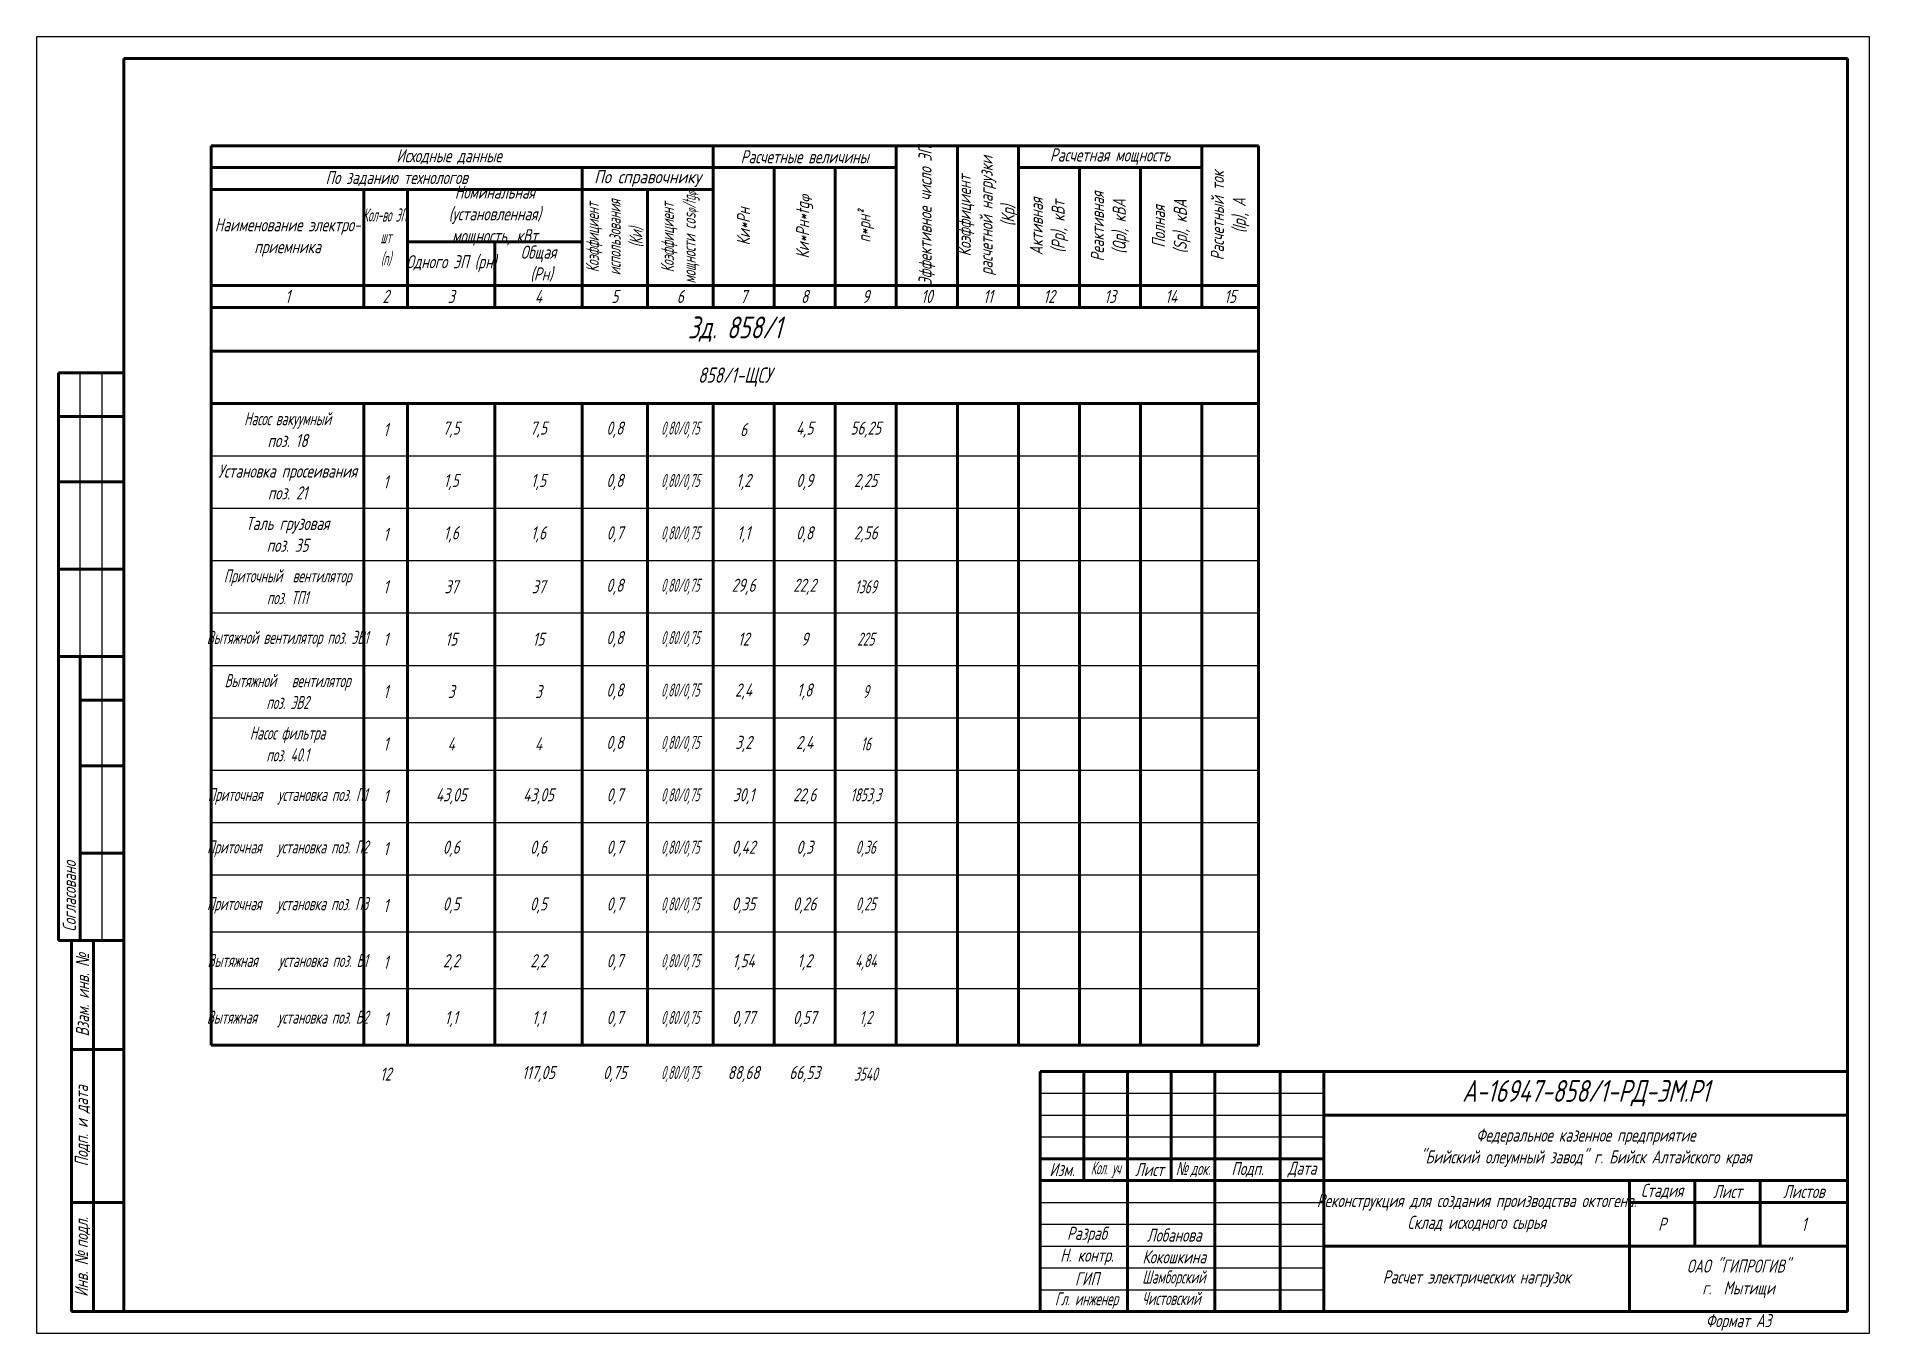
# Model space of a CAD drawing. Header units: millimetres. Extents: x -10490 to 5162, y -5053 to 76.
# Drawn here: x -3658 to -3238, y -344.1 to -47.1 of the extents above; entities that cross this region are included whole.
import ezdxf

# ---------------------------------------------------------------- set-up
doc = ezdxf.new("R2010")
doc.units = ezdxf.units.MM
doc.layers.get('Defpoints').update_dxf_attribs({"color": 33})
for name, color, linetype, lineweight in [('Рамка толстая', 7, 'Continuous', 60), ('Рамка тонкая', 5, 'Continuous', 25), ('Спецификация', 9, 'Continuous', 25), ('ТаБлица', 253, 'Continuous', 25), ('Штампы', 252, 'Continuous', 25)]:
    doc.layers.add(name, color=color, linetype=linetype, lineweight=lineweight)
doc.styles.add('SIMPLEX', font='simplex.shx', dxfattribs={"width": 0.7, "oblique": 15})

msp = doc.modelspace()

# ---------------------------------------------------------------- texts
at = {"layer": 'Defpoints', "char_height": 3, "attachment_point": 5, "style": 'SIMPLEX'}
for s, insert, width in [('12', (-3578.05349, -284.76234), 20), ('117,05', (-3543.04361, -284.76234), 20), ('0,75', (-3525.54361, -284.76234), 15), ('{\\W0.5;0,80/0,75}', (-3510.54361, -284.76234), 15), ('88,68', (-3496.04361, -284.76234), 14), ('66,53', (-3482.04361, -284.76234), 14), ('{\\W0.6;3540}', (-3468.04361, -284.76234), 14)]:
    msp.add_mtext(s, dxfattribs=dict(at, insert=insert, width=width))
at = {"layer": 'Штампы', "color": 2, "attachment_point": 5, "style": 'SIMPLEX'}
for s, insert, char_height, width in [('Исходные данные', (-3563.54361, -74.64683), 3, 109), ('Расчетные величины', (-3482.04361, -74.64683), 3, 42), ('Расчетная мощность', (-3412.04361, -74.64683), 3, 42), ('По заданию технологов', (-3575.54361, -79.64683), 3, 85), ('{\\W0.8;По справочнику}', (-3518.04361, -79.64683), 3, 30), ('Номинальная  \\P(установленная) \\Pмощность, кВт', (-3553.04361, -88.14683), 3, 40), ('{\\W0.5;Кол-во ЭП, \\Pшт\\P(n)}', (-3578.04361, -93.14683), 3, 10), ('Наименование электро-\\Pприемника', (-3600.54361, -93.14683), 3, 35), ('Общая\\P (Pн)', (-3543.04361, -99.14683), 3, 20), ('Одного ЭП (pн)', (-3563.04361, -99.14683), 3, 20), ('1', (-3600.54361, -106.64683), 3, 35), ('2', (-3578.04361, -106.64683), 3, 10), ('3', (-3563.04361, -106.64683), 3, 20), ('4', (-3543.04361, -106.64683), 3, 20), ('5', (-3525.54361, -106.64683), 3, 15), ('6', (-3510.54361, -106.64683), 3, 15), ('7', (-3496.04361, -106.64683), 3, 14), ('8', (-3482.04361, -106.64683), 3, 14), ('9', (-3468.04361, -106.64683), 3, 14), ('10', (-3454.04361, -106.64683), 3, 14), ('11', (-3440.04361, -106.64683), 3, 14), ('12', (-3426.04361, -106.64683), 3, 14), ('13', (-3412.04361, -106.64683), 3, 14), ('14', (-3398.04361, -106.64683), 3, 14), ('15', (-3384.54361, -106.64683), 3, 13), ('{\\W0.6;Насос вакуумный} \\Pпоз. 18', (-3600.54361, -137.14683), 3, 35), ('1', (-3578.04361, -137.14683), 3, 10), ('7,5', (-3563.04361, -137.14683), 3, 20), ('7,5', (-3543.04361, -137.14683), 3, 20), ('0,8', (-3525.54361, -137.14683), 3, 15), ('{\\W0.5;0,80/0,75}', (-3510.54361, -137.14683), 3, 15), ('6', (-3496.04361, -137.14683), 3, 14), ('4,5', (-3482.04361, -137.14683), 3, 14), ('56,25', (-3468.04361, -137.14683), 3, 14), ('Установка просеивания поз. 21', (-3600.54361, -149.14683), 3, 35), ('1', (-3578.04361, -149.14683), 3, 10), ('1,5', (-3563.04361, -149.14683), 3, 20), ('1,5', (-3543.04361, -149.14683), 3, 20), ('0,8', (-3525.54361, -149.14683), 3, 15), ('{\\W0.5;0,80/0,75}', (-3510.54361, -149.14683), 3, 15), ('1,2', (-3496.04361, -149.14683), 3, 14), ('0,9', (-3482.04361, -149.14683), 3, 14), ('2,25', (-3468.04361, -149.14683), 3, 14), ('Таль грузовая \\Pпоз. 35', (-3600.54361, -161.14683), 3, 35), ('1,6', (-3563.04361, -161.14683), 3, 20), ('1,6', (-3543.04361, -161.14683), 3, 20), ('0,7', (-3525.54361, -161.14683), 3, 15), ('{\\W0.5;0,80/0,75}', (-3510.54361, -161.14683), 3, 15), ('1,1', (-3496.04361, -161.14683), 3, 14), ('0,8', (-3482.04361, -161.14683), 3, 14), ('2,56', (-3468.04361, -161.14683), 3, 14), ('1', (-3578.04361, -161.14683), 3, 10), ('{\\W0.6;Приточный  вентилятор поз. ТП1}', (-3600.54361, -173.14683), 3, 35), ('1', (-3578.04361, -173.14683), 3, 10), ('37', (-3563.04361, -173.14683), 3, 20), ('37', (-3543.04361, -173.14683), 3, 20), ('0,8', (-3525.54361, -173.14683), 3, 15), ('{\\W0.5;0,80/0,75}', (-3510.54361, -173.14683), 3, 15), ('29,6', (-3496.04361, -173.14683), 3, 14), ('22,2', (-3482.04361, -173.14683), 3, 14), ('{\\W0.6;1369}', (-3468.04361, -173.14683), 3, 14), ('{\\W0.6;Вытяжной вентилятор поз. ЭВ1}', (-3600.54361, -185.14683), 3, 35), ('1', (-3578.04361, -185.14683), 3, 10), ('15', (-3563.04361, -185.14683), 3, 20), ('15', (-3543.04361, -185.14683), 3, 20), ('0,8', (-3525.54361, -185.14683), 3, 15), ('{\\W0.5;0,80/0,75}', (-3510.54361, -185.14683), 3, 15), ('12', (-3496.04361, -185.14683), 3, 14), ('9', (-3482.04361, -185.14683), 3, 14), ('{\\W0.6;225}', (-3468.04361, -185.14683), 3, 14), ('{\\W0.6;Вытяжной   вентилятор поз. ЭВ2}', (-3600.54361, -197.14683), 3, 35), ('1', (-3578.04361, -197.14683), 3, 10), ('3', (-3563.04361, -197.14683), 3, 20), ('3', (-3543.04361, -197.14683), 3, 20), ('0,8', (-3525.54361, -197.14683), 3, 15), ('{\\W0.5;0,80/0,75}', (-3510.54361, -197.14683), 3, 15), ('2,4', (-3496.04361, -197.14683), 3, 14), ('1,8', (-3482.04361, -197.14683), 3, 14), ('{\\W0.6;9}', (-3468.04361, -197.14683), 3, 14), ('{\\W0.6;Насос фильтра \\Pпоз. 40.1}', (-3600.54361, -209.14683), 3, 35), ('1', (-3578.04361, -209.14683), 3, 10), ('4', (-3563.04361, -209.14683), 3, 20), ('4', (-3543.04361, -209.14683), 3, 20), ('0,8', (-3525.54361, -209.14683), 3, 15), ('{\\W0.5;0,80/0,75}', (-3510.54361, -209.14683), 3, 15), ('3,2', (-3496.04361, -209.14683), 3, 14), ('2,4', (-3482.04361, -209.14683), 3, 14), ('{\\W0.6;16}', (-3468.04361, -209.14683), 3, 14), ('{\\W0.6;Приточная   установка поз. П1}', (-3600.54361, -221.14683), 3, 35), ('1', (-3578.04361, -221.14683), 3, 10), ('43,05', (-3563.04361, -221.14683), 3, 20), ('43,05', (-3543.04361, -221.14683), 3, 20), ('0,7', (-3525.54361, -221.14683), 3, 15), ('{\\W0.5;0,80/0,75}', (-3510.54361, -221.14683), 3, 15), ('30,1', (-3496.04361, -221.14683), 3, 14), ('22,6', (-3482.04361, -221.14683), 3, 14), ('{\\W0.6;1853,3}', (-3468.04361, -221.14683), 3, 14), ('{\\W0.6;Приточная   установка поз. П2}', (-3600.54361, -233.14683), 3, 35), ('1', (-3578.04361, -233.14683), 3, 10), ('0,6', (-3563.04361, -233.14683), 3, 20), ('0,6', (-3543.04361, -233.14683), 3, 20), ('0,7', (-3525.54361, -233.14683), 3, 15), ('{\\W0.5;0,80/0,75}', (-3510.54361, -233.14683), 3, 15), ('0,42', (-3496.04361, -233.14683), 3, 14), ('0,3', (-3482.04361, -233.14683), 3, 14), ('{\\W0.6;0,36}', (-3468.04361, -233.14683), 3, 14), ('{\\W0.6;Приточная   установка поз. П3}', (-3600.54361, -246.14683), 3, 35), ('1', (-3578.04361, -246.14683), 3, 10), ('0,5', (-3563.04361, -246.14683), 3, 20), ('0,5', (-3543.04361, -246.14683), 3, 20), ('0,7', (-3525.54361, -246.14683), 3, 15), ('{\\W0.5;0,80/0,75}', (-3510.54361, -246.14683), 3, 15), ('0,35', (-3496.04361, -246.14683), 3, 14), ('0,26', (-3482.04361, -246.14683), 3, 14), ('{\\W0.6;0,25}', (-3468.04361, -246.14683), 3, 14), ('{\\W0.6;Вытяжная    установка поз. В1}', (-3600.54361, -259.14683), 3, 35), ('1', (-3578.04361, -259.14683), 3, 10), ('2,2', (-3563.04361, -259.14683), 3, 20), ('2,2', (-3543.04361, -259.14683), 3, 20), ('0,7', (-3525.54361, -259.14683), 3, 15), ('{\\W0.5;0,80/0,75}', (-3510.54361, -259.14683), 3, 15), ('1,54', (-3496.04361, -259.14683), 3, 14), ('1,2', (-3482.04361, -259.14683), 3, 14), ('{\\W0.6;4,84}', (-3468.04361, -259.14683), 3, 14), ('{\\W0.6;Вытяжная    установка поз. В2}', (-3600.54361, -272.14683), 3, 35), ('1', (-3578.04361, -272.14683), 3, 10), ('1,1', (-3563.04361, -272.14683), 3, 20), ('1,1', (-3543.04361, -272.14683), 3, 20), ('0,7', (-3525.54361, -272.14683), 3, 15), ('{\\W0.5;0,80/0,75}', (-3510.54361, -272.14683), 3, 15), ('0,77', (-3496.04361, -272.14683), 3, 14), ('0,57', (-3482.04361, -272.14683), 3, 14), ('{\\W0.6;1,2}', (-3468.04361, -272.14683), 3, 14), ('А-16947-858/1-РД-ЭМ.Р1', (-3303.04361, -289.14683), 5, 120), ('Федеральное казенное предприятие\\P"Бийский олеумный завод" г. Бийск Алтайского края', (-3303.04361, -301.64683), 3, 120), ('Изм.', (-3423.04361, -306.64683), 3, 10), ('{\\W0.5;Кол. уч}', (-3413.04361, -306.64683), 3, 10), ('{\\W0.7;Лист}', (-3403.04361, -306.64683), 3, 10), ('{\\fArial|b0|i0|c204|p34;\\W0.6;№ \\Fsimplex|c204;док.}', (-3393.04361, -306.64683), 3, 10), ('Подп.', (-3380.54361, -306.64683), 3, 15), ('{\\W0.7;Дата}', (-3368.04361, -306.64683), 3, 10), ('{\\W0.7;Стадия}', (-3285.54361, -311.64683), 3, 15), ('Лист', (-3270.54361, -311.64683), 3, 15), ('Листов', (-3253.04361, -311.64683), 3, 20), ('Реконструкция для создания производства октогена. \\PСклад исходного сырья', (-3328.04361, -316.64683), 3, 70), ('Р', (-3285.54361, -319.14683), 3, 15), ('1', (-3253.04361, -319.14683), 3, 20), (' Разраб', (-3418.04361, -321.64683), 3, 20), (' Лобанова', (-3398.04361, -321.64683), 3, 20), (' Н. контр.', (-3418.04361, -326.64683), 3, 20), (' Кокошкина', (-3398.04361, -326.64683), 3, 20), ('ОАО "ГИПРОГИВ"\\Pг.  Мытищи', (-3268.04361, -331.64683), 3, 50), (' ГИП', (-3418.04361, -331.64683), 3, 20), ('{\\W0.6; Шамборский}', (-3398.04361, -331.64683), 3, 20), ('Расчет электрических нагрузок', (-3328.04361, -331.64683), 3, 70), ('{\\W0.6; Гл. инженер}', (-3418.04361, -336.64683), 3, 20), ('{\\W0.6;Чистовский}', (-3398.04361, -336.14683), 3, 20), ('Формат А3', (-3268.04361, -341.64683), 3, 50)]:
    msp.add_mtext(s, dxfattribs=dict(at, insert=insert, char_height=char_height, width=width))
at = {"layer": 'Штампы', "color": 2, "char_height": 3, "rotation": 90, "style": 'SIMPLEX'}
for s, insert, width, attachment_point in [('Эффективное число ЭП', (-3454.04361, -88.14683), 32, 5), ('Коэффициент расчетной нагрузки (Кр)', (-3440.04361, -88.14683), 32, 5), ('Расчетный ток \\P(Iр), А', (-3384.54361, -88.14683), 32, 5), ('{\\W0.6;Коэффициент мощности cos\\fArial|b0|i0|c0|p34;\\H0.66667x;φ\\Fgost|c204;\\H1.5x;/tg\\fArial|b0|i0|c0|p34;\\H0.66667x;φ}', (-3510.54361, -93.14683), 22, 5), ('Ки*Pн*{\\W0.7;tg\\fArial|b0|i0|c0|p34;\\H0.66667x;\\W1;φ}', (-3482.04361, -90.64683), 27, 5), ('Активная \\P(Рр), кВт', (-3426.04361, -90.64683), 27, 5), ('Реактивная \\P(Qр), кВА', (-3412.04361, -90.64683), 27, 5), ('{\\W0.6;Коэффициент использования (Ки)}', (-3525.54361, -93.14683), 22, 5), ('Ки*Pн', (-3496.04361, -90.64683), 27, 5), ('n*рн²', (-3468.04361, -90.64683), 27, 5), ('Полная \\P(Sр), кВА', (-3398.04361, -90.64683), 27, 5), ('Согласовано', (-3650.54361, -252.14683), 61, 4), ('Взам. инв. {\\fArial|b0|i0|c204|p34;№}', (-3647.54361, -266.64683), 25, 5), ('Подп. и дата', (-3647.54361, -296.64683), 35, 5), ('Инв. {\\fArial|b0|i0|c204|p34;№ }подл.', (-3647.54361, -326.64683), 25, 5)]:
    msp.add_mtext(s, dxfattribs=dict(at, insert=insert, width=width, attachment_point=attachment_point))
at = {"layer": 'Штампы', "color": 2, "lineweight": 30, "width": 240, "attachment_point": 5, "style": 'SIMPLEX'}
for s, insert, char_height in [('Зд. 858/1', (-3498.04361, -114.14683), 5), ('858/1-ЩСУ', (-3498.04361, -125.14683), 3.5)]:
    msp.add_mtext(s, dxfattribs=dict(at, insert=insert, char_height=char_height))

# ---------------------------------------------------------------- blocks, each defined once
blk = doc.blocks.new('A$C64336E77')
at = {"layer": 'Рамка толстая'}
for p, q in [((20, 5), (20, 292)), ((20, 292), (415, 292)), ((415, 292), (415, 5)), ((20, 5), (415, 5))]:
    blk.add_line(p, q, dxfattribs=at)
at = {"layer": 'Рамка тонкая'}
for p, q in [((0, 297), (0, 0)), ((420, 297), (0, 297)), ((420, 0), (420, 297)), ((0, 0), (420, 0))]:
    blk.add_line(p, q, dxfattribs=at)

# ---------------------------------------------------------------- linework, layer by layer
at = {"layer": 'Спецификация', "lineweight": 60}
for p, q in [((-3638.04361, -52.14683), (-3638.04361, -270.8135)), ((-3243.04361, -52.14683), (-3243.04361, -270.8135))]:
    msp.add_line(p, q, dxfattribs=at)
at = {"layer": 'ТаБлица', "lineweight": 60}
for p, q in [((-3618.04361, -72.14683), (-3378.04361, -72.14683)), ((-3618.04361, -72.14683), (-3618.04361, -278.14683)), ((-3503.04361, -72.14683), (-3503.04361, -109.14683)), ((-3461.04361, -72.14683), (-3461.04361, -109.14683)), ((-3447.04361, -72.14683), (-3447.04361, -109.14683)), ((-3433.04361, -72.14683), (-3433.04361, -109.14683)), ((-3391.04361, -72.14683), (-3391.04361, -109.14683)), ((-3378.04361, -278.14683), (-3378.04361, -72.14683)), ((-3618.04361, -77.14683), (-3461.04361, -77.14683)), ((-3533.04361, -77.14683), (-3533.04361, -109.14683)), ((-3489.04361, -77.14683), (-3489.04361, -109.14683)), ((-3475.04361, -77.14683), (-3475.04361, -109.14683)), ((-3433.04361, -77.14683), (-3391.04361, -77.14683)), ((-3419.04361, -77.14683), (-3419.04361, -109.14683)), ((-3405.04361, -77.14683), (-3405.04361, -109.14683)), ((-3618.04361, -82.14683), (-3503.04361, -82.14683)), ((-3583.04361, -82.14683), (-3583.04361, -109.14683)), ((-3573.04361, -82.14683), (-3573.04361, -109.14683)), ((-3518.04361, -82.14683), (-3518.04361, -109.14683)), ((-3573.04361, -94.14683), (-3533.04361, -94.14683)), ((-3553.04361, -94.14683), (-3553.04361, -109.14683)), ((-3618.04361, -104.14683), (-3378.04361, -104.14683)), ((-3618.04361, -109.14683), (-3378.04361, -109.14683)), ((-3618.04361, -119.14683), (-3378.04361, -119.14683)), ((-3618.04361, -131.14683), (-3378.04361, -131.14683)), ((-3583.04361, -131.14683), (-3583.04361, -278.14683)), ((-3573.04361, -131.14683), (-3573.04361, -278.14683)), ((-3553.04361, -131.14683), (-3553.04361, -278.14683)), ((-3533.04361, -131.14683), (-3533.04361, -278.14683)), ((-3518.04361, -131.14683), (-3518.04361, -278.14683)), ((-3503.04361, -131.14683), (-3503.04361, -278.14683)), ((-3489.04361, -131.14683), (-3489.04361, -278.14683)), ((-3475.04361, -131.14683), (-3475.04361, -278.14683)), ((-3461.04361, -131.14683), (-3461.04361, -278.14683)), ((-3447.04361, -131.14683), (-3447.04361, -278.14683)), ((-3433.04361, -131.14683), (-3433.04361, -278.14683)), ((-3419.04361, -131.14683), (-3419.04361, -278.14683)), ((-3405.04361, -131.14683), (-3405.04361, -278.14683)), ((-3391.04361, -131.14683), (-3391.04361, -278.14683)), ((-3618.04361, -278.14683), (-3378.04361, -278.14683))]:
    msp.add_line(p, q, dxfattribs=at)
at = {"layer": 'ТаБлица'}
for p, q in [((-3618.04361, -143.14683), (-3378.04361, -143.14683)), ((-3618.04361, -155.14683), (-3378.04361, -155.14683)), ((-3618.04361, -167.14683), (-3378.04361, -167.14683)), ((-3618.04361, -179.14683), (-3378.04361, -179.14683)), ((-3618.04361, -191.14683), (-3378.04361, -191.14683)), ((-3618.04361, -203.14683), (-3378.04361, -203.14683)), ((-3618.04361, -215.14683), (-3378.04361, -215.14683)), ((-3618.04361, -227.14683), (-3378.04361, -227.14683)), ((-3618.04361, -239.14683), (-3378.04361, -239.14683)), ((-3618.04361, -252.14683), (-3378.04361, -252.14683)), ((-3618.04361, -265.14683), (-3378.04361, -265.14683))]:
    msp.add_line(p, q, dxfattribs=at)
at = {"layer": 'Штампы', "lineweight": 60}
for p, q in [((-3653.04361, -254.14683), (-3653.04361, -124.14683)), ((-3653.04361, -124.14683), (-3638.04361, -124.14683)), ((-3638.04361, -254.14683), (-3638.04361, -124.14683)), ((-3653.04361, -134.14683), (-3638.04361, -134.14683)), ((-3653.04361, -149.14683), (-3638.04361, -149.14683)), ((-3653.04361, -169.14683), (-3638.04361, -169.14683)), ((-3653.04361, -189.14683), (-3638.04361, -189.14683)), ((-3648.04361, -254.14683), (-3648.04361, -189.14683)), ((-3648.04361, -199.14683), (-3638.04361, -199.14683)), ((-3648.04361, -214.14683), (-3638.04361, -214.14683)), ((-3648.04361, -234.14683), (-3638.04361, -234.14683)), ((-3653.04361, -254.14683), (-3638.04361, -254.14683)), ((-3650.04361, -339.14683), (-3650.04361, -254.14683)), ((-3650.04361, -254.14683), (-3638.04361, -254.14683)), ((-3645.04361, -339.14683), (-3645.04361, -254.14683)), ((-3638.04361, -339.14683), (-3638.04361, -254.14683)), ((-3650.04361, -279.14683), (-3638.04361, -279.14683)), ((-3428.04361, -284.14683), (-3243.04361, -284.14683)), ((-3428.04361, -284.14683), (-3428.04361, -339.14683)), ((-3418.04361, -284.14683), (-3418.04361, -309.14683)), ((-3408.04361, -284.14683), (-3408.04361, -339.14683)), ((-3398.04361, -284.14683), (-3398.04361, -309.14683)), ((-3388.04361, -284.14683), (-3388.04361, -339.14683)), ((-3373.04361, -284.14683), (-3373.04361, -339.14683)), ((-3363.04361, -284.14683), (-3363.04361, -339.14683)), ((-3363.04361, -294.14683), (-3243.04361, -294.14683)), ((-3428.04361, -304.14683), (-3363.04361, -304.14683)), ((-3428.04361, -309.14683), (-3243.04361, -309.14683)), ((-3293.04361, -309.14683), (-3293.04361, -339.14683)), ((-3278.04361, -309.14683), (-3278.04361, -324.14683)), ((-3263.04361, -309.14683), (-3263.04361, -324.14683)), ((-3650.04361, -314.14683), (-3638.04361, -314.14683)), ((-3293.04361, -314.14683), (-3243.04361, -314.14683)), ((-3363.04361, -324.14683), (-3243.04361, -324.14683)), ((-3650.04361, -339.14683), (-3638.04361, -339.14683))]:
    msp.add_line(p, q, dxfattribs=at)
at = {"layer": 'Штампы', "color": 5, "lineweight": 25}
for p, q in [((-3648.04361, -189.14683), (-3648.04361, -124.14683)), ((-3643.04361, -254.14683), (-3643.04361, -124.14683)), ((-3428.04361, -289.14683), (-3363.04361, -289.14683)), ((-3428.04361, -294.14683), (-3363.04361, -294.14683)), ((-3428.04361, -299.14683), (-3363.04361, -299.14683)), ((-3428.04361, -314.14683), (-3363.04361, -314.14683)), ((-3428.04361, -319.14683), (-3363.04361, -319.14683)), ((-3428.04361, -324.14683), (-3363.04361, -324.14683)), ((-3428.04361, -329.14683), (-3363.04361, -329.14683)), ((-3428.04361, -334.14683), (-3363.04361, -334.14683))]:
    msp.add_line(p, q, dxfattribs=at)

# ---------------------------------------------------------------- block references
msp.add_blockref('A$C64336E77', (-3658.0436, -344.14683))

msp.set_redraw_order([(e.dxf.handle, doc.entitydb.next_handle()) for e in msp.query("TEXT MTEXT ATTDEF DIMENSION ARC_DIMENSION")])  # texts and dimensions are drawn at this point

doc.saveas('drawing.dxf')
